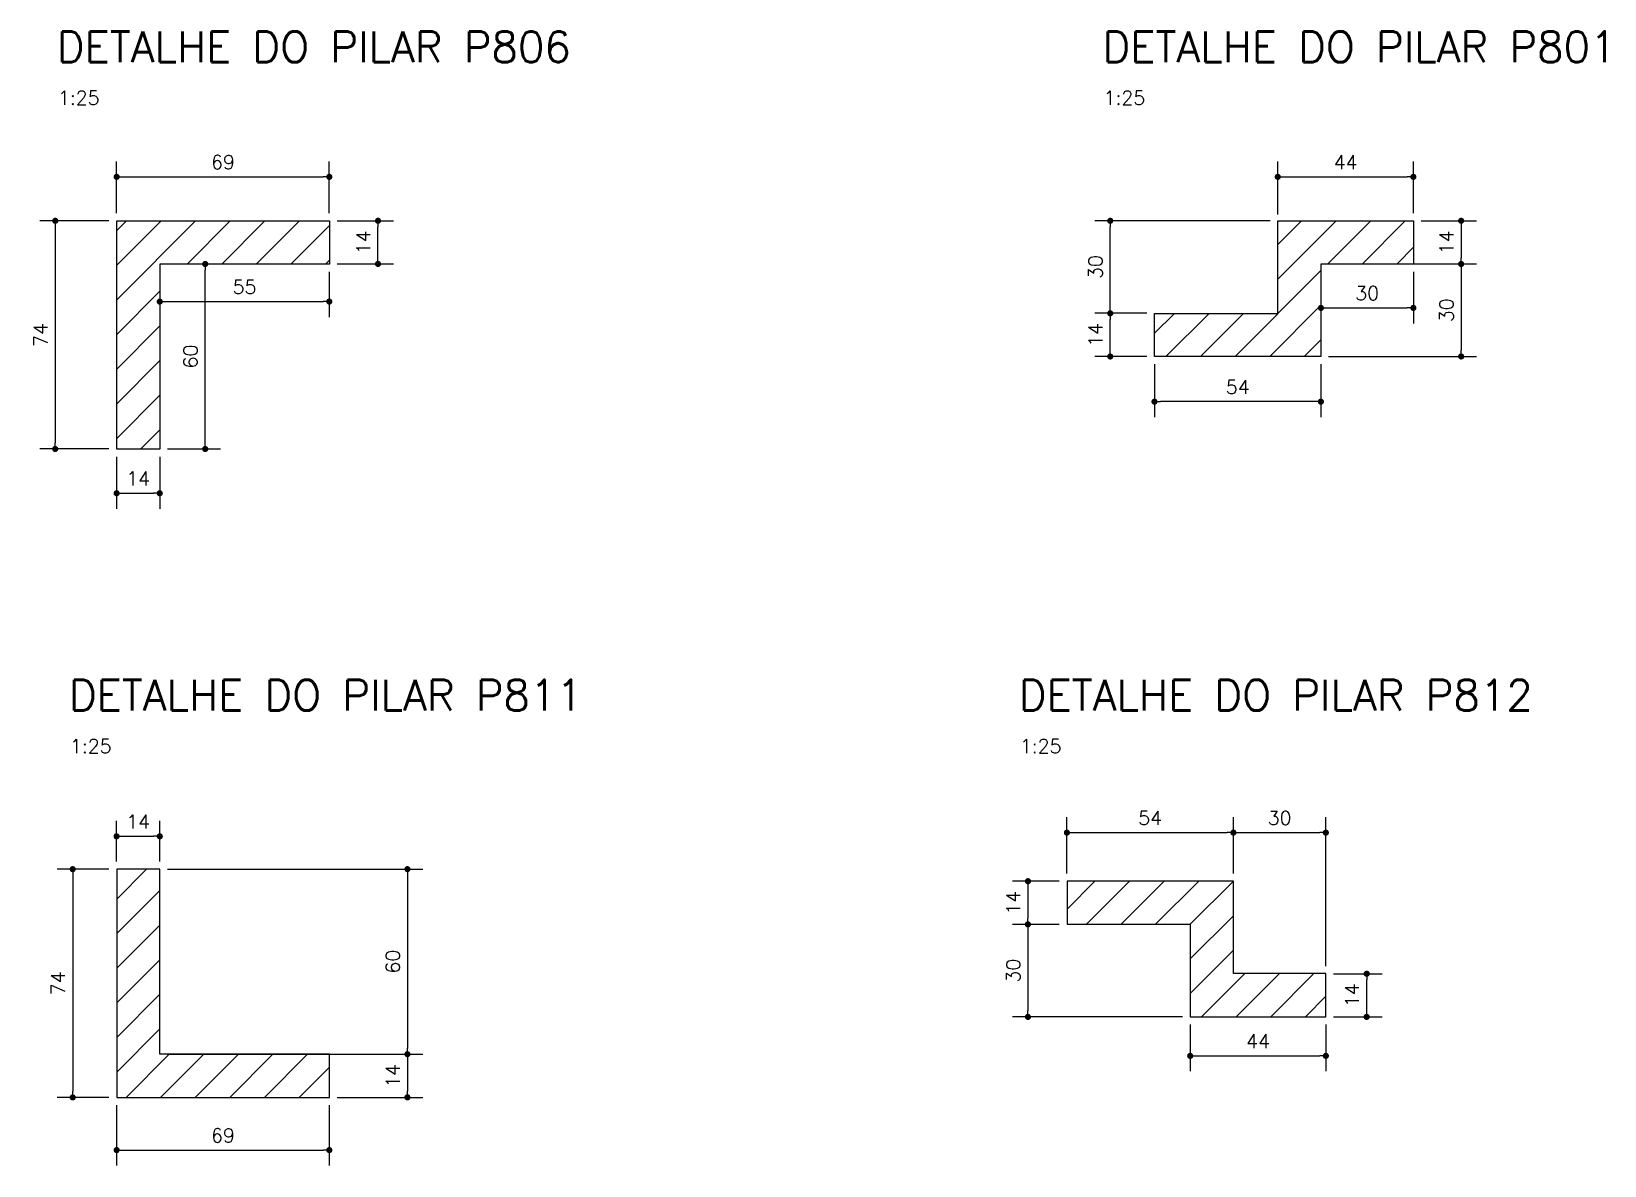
# Model space of a CAD drawing. Extents: x -14651 to 5271, y -4567 to 3191.
# Drawn here: x 4251 to 5271, y 2360 to 3095 of the extents above; entities that cross this region are included whole.
import ezdxf

# ---------------------------------------------------------------- set-up
doc = ezdxf.new("R2010")
doc.units = 0
doc.header["$LTSCALE"] = 25
for name, color, linetype in [('COTA', 1, 'Continuous'), ('P-S', 5, 'Continuous'), ('T1', 2, 'Continuous'), ('T3', 4, 'Continuous')]:
    doc.layers.add(name, color=color, linetype=linetype)
doc.styles.add('COTA', font='romans.shx')
doc.styles.add('Texto1', font='romans.shx', dxfattribs={"height": 9})
doc.styles.add('Texto3', font='romans.shx', dxfattribs={"height": 20})
doc.dimstyles.new('forma', dxfattribs={"dimscale": 5, "dimtxt": 1.8, "dimasz": 0.8, "dimexe": 2, "dimexo": 1, "dimgap": 1, "dimtad": 1, "dimdec": 1, "dimzin": 9, "dimtxsty": 'COTA', "dimblk1": 'DOT', "dimblk2": 'DOT', "dimsah": 1, "dimcen": 0, "dimdle": 1, "dimclrd": 256, "dimclre": 256, "dimclrt": 2, "dimadec": 0, "dimazin": 0, "dimtfac": 1, "dimtdec": 0, "dimtmove": 0, "dimatfit": 3, "dimfxl": 1, "dimtolj": 1, "dimtzin": 0, "dimarcsym": 0})

msp = doc.modelspace()

# ---------------------------------------------------------------- texts
at = {"layer": 'T1', "style": 'Texto1'}
for p in [(4267.71, 3047.71, -0.04), (4946.18, 3047.71, -0.04), (4275.51, 2627.25, -0.04), (4891.86, 2627.25, -0.04)]:
    msp.add_text('1:25', height=9, dxfattribs=at).set_placement(p)
at = {"layer": 'T3', "style": 'Texto3'}
for s, p in [('DETALHE DO PILAR P806', (4267.03, 3075.28, -0.04)), ('DETALHE DO PILAR P801', (4945.51, 3075.28, -0.04)), ('DETALHE DO PILAR P811', (4274.84, 2654.82, -0.04)), ('DETALHE DO PILAR P812', (4891.18, 2654.82, -0.04))]:
    msp.add_text(s, height=20, dxfattribs=at).set_placement(p)

# ---------------------------------------------------------------- blocks, each defined once
blk = doc.blocks.new('_Dot')
at = {"color": 0, "linetype": 'ByBlock', "lineweight": -2}
blk.add_line((-0.5, 0), (-1, 0), dxfattribs=at)
at = {"color": 0, "linetype": 'ByBlock', "const_width": 0.5}
blk.add_lwpolyline([(-0.25, 0, 1), (0.25, 0, 1)], format="xyb", close=True, dxfattribs=at)
blk = doc.blocks.new('*D203')
at = {"layer": 'COTA', "lineweight": -2, "transparency": 16777216}
for p, q in [((4305.8, 2977.5), (4305.8, 3011)), ((4443.8, 2977.5), (4443.8, 3011)), ((4309.8, 3001), (4439.8, 3001))]:
    blk.add_line(p, q, dxfattribs=at)
at = {"layer": 'Defpoints', "color": 0, "transparency": 16777216}
for p in [(4443.8, 3001), (4305.8, 2972.5, 0), (4443.8, 2972.5, 0)]:
    blk.add_point(p, dxfattribs=at)
at = {"layer": 'COTA', "lineweight": -2, "transparency": 16777216, "xscale": 4, "yscale": 4, "zscale": 4, "rotation": 180}
blk.add_blockref('_Dot', (4305.8, 3001), dxfattribs=at)
at = {"layer": 'COTA', "lineweight": -2, "transparency": 16777216, "xscale": 4, "yscale": 4, "zscale": 4}
blk.add_blockref('_Dot', (4443.8, 3001), dxfattribs=at)
at = {"layer": 'COTA', "color": 2, "transparency": 16777216, "insert": (4374.8, 3010.5), "char_height": 9, "attachment_point": 5, "style": 'COTA'}
blk.add_mtext('\\A1;69 ', dxfattribs=at)
blk = doc.blocks.new('*D204')
at = {"layer": 'COTA', "lineweight": -2, "transparency": 16777216}
for p, q in [((4300.8, 2972.5), (4256, 2972.5)), ((4266, 2968.5), (4266, 2828.5)), ((4300.8, 2824.5), (4256, 2824.5))]:
    blk.add_line(p, q, dxfattribs=at)
at = {"layer": 'Defpoints', "color": 0, "transparency": 16777216}
for p in [(4305.8, 2972.5, 0), (4266, 2824.5), (4305.8, 2824.5, 0)]:
    blk.add_point(p, dxfattribs=at)
at = {"layer": 'COTA', "lineweight": -2, "transparency": 16777216, "xscale": 4, "yscale": 4, "zscale": 4}
for p, rotation in [((4266, 2972.5), 90), ((4266, 2824.5), 270)]:
    blk.add_blockref('_Dot', p, dxfattribs=dict(at, rotation=rotation))
at = {"layer": 'COTA', "color": 2, "transparency": 16777216, "insert": (4256.5, 2898.5), "char_height": 9, "attachment_point": 5, "rotation": 90, "style": 'COTA'}
blk.add_mtext('\\A1;74 ', dxfattribs=at)
blk = doc.blocks.new('*D205')
at = {"layer": 'COTA', "lineweight": -2, "transparency": 16777216}
for p, q in [((4305.8, 2819.5), (4305.8, 2785.8)), ((4333.8, 2819.5), (4333.8, 2785.8)), ((4309.8, 2795.8), (4329.8, 2795.8))]:
    blk.add_line(p, q, dxfattribs=at)
at = {"layer": 'Defpoints', "color": 0, "transparency": 16777216}
for p in [(4305.8, 2824.5, 0), (4333.8, 2824.5, 0), (4333.8, 2795.8)]:
    blk.add_point(p, dxfattribs=at)
at = {"layer": 'COTA', "lineweight": -2, "transparency": 16777216, "xscale": 4, "yscale": 4, "zscale": 4, "rotation": 180}
blk.add_blockref('_Dot', (4305.8, 2795.8), dxfattribs=at)
at = {"layer": 'COTA', "lineweight": -2, "transparency": 16777216, "xscale": 4, "yscale": 4, "zscale": 4}
blk.add_blockref('_Dot', (4333.8, 2795.8), dxfattribs=at)
at = {"layer": 'COTA', "color": 2, "transparency": 16777216, "insert": (4319.8, 2805.3), "char_height": 9, "attachment_point": 5, "style": 'COTA'}
blk.add_mtext('\\A1;14 ', dxfattribs=at)
blk = doc.blocks.new('*D206')
at = {"layer": 'COTA', "lineweight": -2, "transparency": 16777216}
for p, q in [((4338.8, 2944.5), (4373.3, 2944.5)), ((4363.3, 2828.5), (4363.3, 2940.5)), ((4338.8, 2824.5), (4373.3, 2824.5))]:
    blk.add_line(p, q, dxfattribs=at)
at = {"layer": 'Defpoints', "color": 0, "transparency": 16777216}
for p in [(4333.8, 2944.5, 0), (4363.3, 2944.5), (4333.8, 2824.5, 0)]:
    blk.add_point(p, dxfattribs=at)
at = {"layer": 'COTA', "lineweight": -2, "transparency": 16777216, "xscale": 4, "yscale": 4, "zscale": 4}
for p, rotation in [((4363.3, 2944.5), 90), ((4363.3, 2824.5), 270)]:
    blk.add_blockref('_Dot', p, dxfattribs=dict(at, rotation=rotation))
at = {"layer": 'COTA', "color": 2, "transparency": 16777216, "insert": (4353.8, 2884.5), "char_height": 9, "attachment_point": 5, "rotation": 90, "style": 'COTA'}
blk.add_mtext('\\A1;60 ', dxfattribs=at)
blk = doc.blocks.new('*D207')
at = {"layer": 'COTA', "lineweight": -2, "transparency": 16777216}
for p, q in [((4333.8, 2939.5), (4333.8, 2910.1)), ((4443.8, 2939.5), (4443.8, 2910.1)), ((4337.8, 2920.1), (4439.8, 2920.1))]:
    blk.add_line(p, q, dxfattribs=at)
at = {"layer": 'Defpoints', "color": 0, "transparency": 16777216}
for p in [(4333.8, 2944.5, 0), (4443.8, 2944.5, 0), (4443.8, 2920.1)]:
    blk.add_point(p, dxfattribs=at)
at = {"layer": 'COTA', "lineweight": -2, "transparency": 16777216, "xscale": 4, "yscale": 4, "zscale": 4, "rotation": 180}
blk.add_blockref('_Dot', (4333.8, 2920.1), dxfattribs=at)
at = {"layer": 'COTA', "lineweight": -2, "transparency": 16777216, "xscale": 4, "yscale": 4, "zscale": 4}
blk.add_blockref('_Dot', (4443.8, 2920.1), dxfattribs=at)
at = {"layer": 'COTA', "color": 2, "transparency": 16777216, "insert": (4388.8, 2929.6), "char_height": 9, "attachment_point": 5, "style": 'COTA'}
blk.add_mtext('\\A1;55 ', dxfattribs=at)
blk = doc.blocks.new('*D208')
at = {"layer": 'COTA', "lineweight": -2, "transparency": 16777216}
for p, q in [((4448.8, 2972.5), (4485.4, 2972.5)), ((4475.4, 2948.5), (4475.4, 2968.5)), ((4448.8, 2944.5), (4485.4, 2944.5))]:
    blk.add_line(p, q, dxfattribs=at)
at = {"layer": 'Defpoints', "color": 0, "transparency": 16777216}
for p in [(4443.8, 2972.5, 0), (4475.4, 2972.5), (4443.8, 2944.5, 0)]:
    blk.add_point(p, dxfattribs=at)
at = {"layer": 'COTA', "lineweight": -2, "transparency": 16777216, "xscale": 4, "yscale": 4, "zscale": 4}
for p, rotation in [((4475.4, 2972.5), 90), ((4475.4, 2944.5), 270)]:
    blk.add_blockref('_Dot', p, dxfattribs=dict(at, rotation=rotation))
at = {"layer": 'COTA', "color": 2, "transparency": 16777216, "insert": (4465.9, 2958.5), "char_height": 9, "attachment_point": 5, "rotation": 90, "style": 'COTA'}
blk.add_mtext('\\A1;14 ', dxfattribs=at)
blk = doc.blocks.new('*D209')
at = {"layer": 'COTA', "lineweight": -2, "transparency": 16777216}
for p, q in [((5059.2, 2976.6), (5059.2, 3011)), ((5147.2, 2977.5), (5147.2, 3011)), ((5063.2, 3001), (5143.2, 3001))]:
    blk.add_line(p, q, dxfattribs=at)
at = {"layer": 'Defpoints', "color": 0, "transparency": 16777216}
for p in [(5147.2, 3001), (5059.2, 2971.6, 0), (5147.2, 2972.5, 0)]:
    blk.add_point(p, dxfattribs=at)
at = {"layer": 'COTA', "lineweight": -2, "transparency": 16777216, "xscale": 4, "yscale": 4, "zscale": 4, "rotation": 180}
blk.add_blockref('_Dot', (5059.2, 3001), dxfattribs=at)
at = {"layer": 'COTA', "lineweight": -2, "transparency": 16777216, "xscale": 4, "yscale": 4, "zscale": 4}
blk.add_blockref('_Dot', (5147.2, 3001), dxfattribs=at)
at = {"layer": 'COTA', "color": 2, "transparency": 16777216, "insert": (5103.2, 3010.5), "char_height": 9, "attachment_point": 5, "style": 'COTA'}
blk.add_mtext('\\A1;44 ', dxfattribs=at)
blk = doc.blocks.new('*D210')
at = {"layer": 'COTA', "lineweight": -2, "transparency": 16777216}
for p, q in [((5152.2, 2972.5), (5188.2, 2972.5)), ((5178.2, 2968.5), (5178.2, 2948.5)), ((5152.2, 2944.5), (5188.2, 2944.5))]:
    blk.add_line(p, q, dxfattribs=at)
at = {"layer": 'Defpoints', "color": 0, "transparency": 16777216}
for p in [(5147.2, 2972.5, 0), (5147.2, 2944.5, 0), (5178.2, 2944.5)]:
    blk.add_point(p, dxfattribs=at)
at = {"layer": 'COTA', "lineweight": -2, "transparency": 16777216, "xscale": 4, "yscale": 4, "zscale": 4}
for p, rotation in [((5178.2, 2972.5), 90), ((5178.2, 2944.5), 270)]:
    blk.add_blockref('_Dot', p, dxfattribs=dict(at, rotation=rotation))
at = {"layer": 'COTA', "color": 2, "transparency": 16777216, "insert": (5168.7, 2958.5), "char_height": 9, "attachment_point": 5, "rotation": 90, "style": 'COTA'}
blk.add_mtext('\\A1;14 ', dxfattribs=at)
blk = doc.blocks.new('*D211')
at = {"layer": 'COTA', "lineweight": -2, "transparency": 16777216}
for p, q in [((5147.2, 2939.5), (5147.2, 2906)), ((5087.2, 2923), (5087.2, 2906)), ((5091.2, 2916), (5143.2, 2916))]:
    blk.add_line(p, q, dxfattribs=at)
at = {"layer": 'Defpoints', "color": 0, "transparency": 16777216}
for p in [(5147.2, 2944.5, 0), (5087.2, 2928, 0), (5147.2, 2916)]:
    blk.add_point(p, dxfattribs=at)
at = {"layer": 'COTA', "lineweight": -2, "transparency": 16777216, "xscale": 4, "yscale": 4, "zscale": 4, "rotation": 180}
blk.add_blockref('_Dot', (5087.2, 2916), dxfattribs=at)
at = {"layer": 'COTA', "lineweight": -2, "transparency": 16777216, "xscale": 4, "yscale": 4, "zscale": 4}
blk.add_blockref('_Dot', (5147.2, 2916), dxfattribs=at)
at = {"layer": 'COTA', "color": 2, "transparency": 16777216, "insert": (5117.2, 2925.5), "char_height": 9, "attachment_point": 5, "style": 'COTA'}
blk.add_mtext('\\A1;30 ', dxfattribs=at)
blk = doc.blocks.new('*D212')
at = {"layer": 'COTA', "lineweight": -2, "transparency": 16777216}
for p, q in [((5092.2, 2944.5), (5188.2, 2944.5)), ((5178.2, 2940.5), (5178.2, 2888.5)), ((5092.2, 2884.5), (5188.2, 2884.5))]:
    blk.add_line(p, q, dxfattribs=at)
at = {"layer": 'Defpoints', "color": 0, "transparency": 16777216}
for p in [(5087.2, 2944.5, 0), (5087.2, 2884.5, 0), (5178.2, 2884.5)]:
    blk.add_point(p, dxfattribs=at)
at = {"layer": 'COTA', "lineweight": -2, "transparency": 16777216, "xscale": 4, "yscale": 4, "zscale": 4}
for p, rotation in [((5178.2, 2944.5), 90), ((5178.2, 2884.5), 270)]:
    blk.add_blockref('_Dot', p, dxfattribs=dict(at, rotation=rotation))
at = {"layer": 'COTA', "color": 2, "transparency": 16777216, "insert": (5168.7, 2914.5), "char_height": 9, "attachment_point": 5, "rotation": 90, "style": 'COTA'}
blk.add_mtext('\\A1;30 ', dxfattribs=at)
blk = doc.blocks.new('*D213')
at = {"layer": 'COTA', "lineweight": -2, "transparency": 16777216}
for p, q in [((4979.2, 2879.5), (4979.2, 2845.2)), ((5087.2, 2879.5), (5087.2, 2845.2)), ((5083.2, 2855.2), (4983.2, 2855.2))]:
    blk.add_line(p, q, dxfattribs=at)
at = {"layer": 'Defpoints', "color": 0, "transparency": 16777216}
for p in [(4979.2, 2884.5, 0), (5087.2, 2884.5, 0), (4979.2, 2855.2)]:
    blk.add_point(p, dxfattribs=at)
at = {"layer": 'COTA', "lineweight": -2, "transparency": 16777216, "xscale": 4, "yscale": 4, "zscale": 4, "rotation": 180}
blk.add_blockref('_Dot', (4979.2, 2855.2), dxfattribs=at)
at = {"layer": 'COTA', "lineweight": -2, "transparency": 16777216, "xscale": 4, "yscale": 4, "zscale": 4}
blk.add_blockref('_Dot', (5087.2, 2855.2), dxfattribs=at)
at = {"layer": 'COTA', "color": 2, "transparency": 16777216, "insert": (5033.2, 2864.7), "char_height": 9, "attachment_point": 5, "style": 'COTA'}
blk.add_mtext('\\A1;54 ', dxfattribs=at)
blk = doc.blocks.new('*D214')
at = {"layer": 'COTA', "lineweight": -2, "transparency": 16777216}
for p, q in [((4974.2, 2912.5), (4940.5, 2912.5)), ((4950.5, 2888.5), (4950.5, 2908.5)), ((4974.2, 2884.5), (4940.5, 2884.5))]:
    blk.add_line(p, q, dxfattribs=at)
at = {"layer": 'Defpoints', "color": 0, "transparency": 16777216}
for p in [(4950.5, 2912.5), (4979.2, 2912.5, 0), (4979.2, 2884.5, 0)]:
    blk.add_point(p, dxfattribs=at)
at = {"layer": 'COTA', "lineweight": -2, "transparency": 16777216, "xscale": 4, "yscale": 4, "zscale": 4}
for p, rotation in [((4950.5, 2912.5), 90), ((4950.5, 2884.5), 270)]:
    blk.add_blockref('_Dot', p, dxfattribs=dict(at, rotation=rotation))
at = {"layer": 'COTA', "color": 2, "transparency": 16777216, "insert": (4941, 2898.5), "char_height": 9, "attachment_point": 5, "rotation": 90, "style": 'COTA'}
blk.add_mtext('\\A1;14 ', dxfattribs=at)
blk = doc.blocks.new('*D215')
at = {"layer": 'COTA', "lineweight": -2, "transparency": 16777216}
for p, q in [((5054.2, 2972.5), (4940.5, 2972.5)), ((4950.5, 2916.5), (4950.5, 2968.5)), ((4974.2, 2912.5), (4940.5, 2912.5))]:
    blk.add_line(p, q, dxfattribs=at)
at = {"layer": 'Defpoints', "color": 0, "transparency": 16777216}
for p in [(4950.5, 2972.5), (5059.2, 2972.5, 0), (4979.2, 2912.5, 0)]:
    blk.add_point(p, dxfattribs=at)
at = {"layer": 'COTA', "lineweight": -2, "transparency": 16777216, "xscale": 4, "yscale": 4, "zscale": 4}
for p, rotation in [((4950.5, 2972.5), 90), ((4950.5, 2912.5), 270)]:
    blk.add_blockref('_Dot', p, dxfattribs=dict(at, rotation=rotation))
at = {"layer": 'COTA', "color": 2, "transparency": 16777216, "insert": (4941, 2942.5), "char_height": 9, "attachment_point": 5, "rotation": 90, "style": 'COTA'}
blk.add_mtext('\\A1;30 ', dxfattribs=at)
blk = doc.blocks.new('*D216')
at = {"layer": 'COTA', "lineweight": -2, "transparency": 16777216}
for p, q in [((4305.8, 2557), (4305.8, 2583.3)), ((4333.8, 2557), (4333.8, 2583.3)), ((4309.8, 2573.3), (4329.8, 2573.3))]:
    blk.add_line(p, q, dxfattribs=at)
at = {"layer": 'Defpoints', "color": 0, "transparency": 16777216}
for p in [(4333.8, 2573.3), (4305.8, 2552, 0), (4333.8, 2552, 0)]:
    blk.add_point(p, dxfattribs=at)
at = {"layer": 'COTA', "lineweight": -2, "transparency": 16777216, "xscale": 4, "yscale": 4, "zscale": 4, "rotation": 180}
blk.add_blockref('_Dot', (4305.8, 2573.3), dxfattribs=at)
at = {"layer": 'COTA', "lineweight": -2, "transparency": 16777216, "xscale": 4, "yscale": 4, "zscale": 4}
blk.add_blockref('_Dot', (4333.8, 2573.3), dxfattribs=at)
at = {"layer": 'COTA', "color": 2, "transparency": 16777216, "insert": (4319.8, 2582.8), "char_height": 9, "attachment_point": 5, "style": 'COTA'}
blk.add_mtext('\\A1;14 ', dxfattribs=at)
blk = doc.blocks.new('*D217')
at = {"layer": 'COTA', "lineweight": -2, "transparency": 16777216}
for p, q in [((4300.8, 2552), (4267.3, 2552)), ((4277.3, 2548), (4277.3, 2408)), ((4300.8, 2404), (4267.3, 2404))]:
    blk.add_line(p, q, dxfattribs=at)
at = {"layer": 'Defpoints', "color": 0, "transparency": 16777216}
for p in [(4305.8, 2552, 0), (4277.3, 2404), (4305.8, 2404, 0)]:
    blk.add_point(p, dxfattribs=at)
at = {"layer": 'COTA', "lineweight": -2, "transparency": 16777216, "xscale": 4, "yscale": 4, "zscale": 4}
for p, rotation in [((4277.3, 2552), 90), ((4277.3, 2404), 270)]:
    blk.add_blockref('_Dot', p, dxfattribs=dict(at, rotation=rotation))
at = {"layer": 'COTA', "color": 2, "transparency": 16777216, "insert": (4267.8, 2478), "char_height": 9, "attachment_point": 5, "rotation": 90, "style": 'COTA'}
blk.add_mtext('\\A1;74 ', dxfattribs=at)
blk = doc.blocks.new('*D218')
at = {"layer": 'COTA', "lineweight": -2, "transparency": 16777216}
for p, q in [((4338.8, 2552), (4504.5, 2552)), ((4494.5, 2548), (4494.5, 2436)), ((4338.8, 2432), (4504.5, 2432))]:
    blk.add_line(p, q, dxfattribs=at)
at = {"layer": 'Defpoints', "color": 0, "transparency": 16777216}
for p in [(4333.8, 2552, 0), (4333.8, 2432, 0), (4494.5, 2432)]:
    blk.add_point(p, dxfattribs=at)
at = {"layer": 'COTA', "lineweight": -2, "transparency": 16777216, "xscale": 4, "yscale": 4, "zscale": 4}
for p, rotation in [((4494.5, 2552), 90), ((4494.5, 2432), 270)]:
    blk.add_blockref('_Dot', p, dxfattribs=dict(at, rotation=rotation))
at = {"layer": 'COTA', "color": 2, "transparency": 16777216, "insert": (4485, 2492), "char_height": 9, "attachment_point": 5, "rotation": 90, "style": 'COTA'}
blk.add_mtext('\\A1;60 ', dxfattribs=at)
blk = doc.blocks.new('*D219')
at = {"layer": 'COTA', "lineweight": -2, "transparency": 16777216}
for p, q in [((4338.8, 2432), (4504.5, 2432)), ((4494.5, 2428), (4494.5, 2408)), ((4448.8, 2404), (4504.5, 2404))]:
    blk.add_line(p, q, dxfattribs=at)
at = {"layer": 'Defpoints', "color": 0, "transparency": 16777216}
for p in [(4333.8, 2432, 0), (4443.8, 2404, 0), (4494.5, 2404)]:
    blk.add_point(p, dxfattribs=at)
at = {"layer": 'COTA', "lineweight": -2, "transparency": 16777216, "xscale": 4, "yscale": 4, "zscale": 4}
for p, rotation in [((4494.5, 2432), 90), ((4494.5, 2404), 270)]:
    blk.add_blockref('_Dot', p, dxfattribs=dict(at, rotation=rotation))
at = {"layer": 'COTA', "color": 2, "transparency": 16777216, "insert": (4485, 2418), "char_height": 9, "attachment_point": 5, "rotation": 90, "style": 'COTA'}
blk.add_mtext('\\A1;14 ', dxfattribs=at)
blk = doc.blocks.new('*D220')
at = {"layer": 'COTA', "lineweight": -2, "transparency": 16777216}
for p, q in [((4305.8, 2399), (4305.8, 2359.8)), ((4443.8, 2399), (4443.8, 2359.8)), ((4309.8, 2369.8), (4439.8, 2369.8))]:
    blk.add_line(p, q, dxfattribs=at)
at = {"layer": 'Defpoints', "color": 0, "transparency": 16777216}
for p in [(4305.8, 2404, 0), (4443.8, 2404, 0), (4443.8, 2369.8)]:
    blk.add_point(p, dxfattribs=at)
at = {"layer": 'COTA', "lineweight": -2, "transparency": 16777216, "xscale": 4, "yscale": 4, "zscale": 4, "rotation": 180}
blk.add_blockref('_Dot', (4305.8, 2369.8), dxfattribs=at)
at = {"layer": 'COTA', "lineweight": -2, "transparency": 16777216, "xscale": 4, "yscale": 4, "zscale": 4}
blk.add_blockref('_Dot', (4443.8, 2369.8), dxfattribs=at)
at = {"layer": 'COTA', "color": 2, "transparency": 16777216, "insert": (4374.8, 2379.3), "char_height": 9, "attachment_point": 5, "style": 'COTA'}
blk.add_mtext('\\A1;69 ', dxfattribs=at)
blk = doc.blocks.new('*D221')
at = {"layer": 'COTA', "lineweight": -2, "transparency": 16777216}
for p, q in [((4922.4, 2549.2), (4922.4, 2585.7)), ((5030.4, 2549.2), (5030.4, 2585.7)), ((4926.4, 2575.7), (5026.4, 2575.7))]:
    blk.add_line(p, q, dxfattribs=at)
at = {"layer": 'Defpoints', "color": 0, "transparency": 16777216}
for p in [(5030.4, 2575.7), (4922.4, 2544.2, 0), (5030.4, 2544.2, 0)]:
    blk.add_point(p, dxfattribs=at)
at = {"layer": 'COTA', "lineweight": -2, "transparency": 16777216, "xscale": 4, "yscale": 4, "zscale": 4, "rotation": 180}
blk.add_blockref('_Dot', (4922.4, 2575.7), dxfattribs=at)
at = {"layer": 'COTA', "lineweight": -2, "transparency": 16777216, "xscale": 4, "yscale": 4, "zscale": 4}
blk.add_blockref('_Dot', (5030.4, 2575.7), dxfattribs=at)
at = {"layer": 'COTA', "color": 2, "transparency": 16777216, "insert": (4976.4, 2585.2), "char_height": 9, "attachment_point": 5, "style": 'COTA'}
blk.add_mtext('\\A1;54 ', dxfattribs=at)
blk = doc.blocks.new('*D222')
at = {"layer": 'COTA', "lineweight": -2, "transparency": 16777216}
for p, q in [((5030.4, 2549.2), (5030.4, 2585.7)), ((5090.4, 2489.2), (5090.4, 2585.7)), ((5034.4, 2575.7), (5086.4, 2575.7))]:
    blk.add_line(p, q, dxfattribs=at)
at = {"layer": 'Defpoints', "color": 0, "transparency": 16777216}
for p in [(5090.4, 2575.7), (5030.4, 2544.2, 0), (5090.4, 2484.2, 0)]:
    blk.add_point(p, dxfattribs=at)
at = {"layer": 'COTA', "lineweight": -2, "transparency": 16777216, "xscale": 4, "yscale": 4, "zscale": 4, "rotation": 180}
blk.add_blockref('_Dot', (5030.4, 2575.7), dxfattribs=at)
at = {"layer": 'COTA', "lineweight": -2, "transparency": 16777216, "xscale": 4, "yscale": 4, "zscale": 4}
blk.add_blockref('_Dot', (5090.4, 2575.7), dxfattribs=at)
at = {"layer": 'COTA', "color": 2, "transparency": 16777216, "insert": (5060.4, 2585.2), "char_height": 9, "attachment_point": 5, "style": 'COTA'}
blk.add_mtext('\\A1;30 ', dxfattribs=at)
blk = doc.blocks.new('*D223')
at = {"layer": 'COTA', "lineweight": -2, "transparency": 16777216}
for p, q in [((4917.4, 2544.2), (4887.1, 2544.2)), ((4897.1, 2540.2), (4897.1, 2520.2)), ((4917.4, 2516.2), (4887.1, 2516.2))]:
    blk.add_line(p, q, dxfattribs=at)
at = {"layer": 'Defpoints', "color": 0, "transparency": 16777216}
for p in [(4922.4, 2544.2, 0), (4897.1, 2516.2), (4922.4, 2516.2, 0)]:
    blk.add_point(p, dxfattribs=at)
at = {"layer": 'COTA', "lineweight": -2, "transparency": 16777216, "xscale": 4, "yscale": 4, "zscale": 4}
for p, rotation in [((4897.1, 2544.2), 90), ((4897.1, 2516.2), 270)]:
    blk.add_blockref('_Dot', p, dxfattribs=dict(at, rotation=rotation))
at = {"layer": 'COTA', "color": 2, "transparency": 16777216, "insert": (4887.6, 2530.2), "char_height": 9, "attachment_point": 5, "rotation": 90, "style": 'COTA'}
blk.add_mtext('\\A1;14 ', dxfattribs=at)
blk = doc.blocks.new('*D224')
at = {"layer": 'COTA', "lineweight": -2, "transparency": 16777216}
for p, q in [((4917.4, 2516.2), (4887.1, 2516.2)), ((4897.1, 2512.2), (4897.1, 2460.2)), ((4997.4, 2456.2), (4887.1, 2456.2))]:
    blk.add_line(p, q, dxfattribs=at)
at = {"layer": 'Defpoints', "color": 0, "transparency": 16777216}
for p in [(4922.4, 2516.2, 0), (4897.1, 2456.2), (5002.4, 2456.2, 0)]:
    blk.add_point(p, dxfattribs=at)
at = {"layer": 'COTA', "lineweight": -2, "transparency": 16777216, "xscale": 4, "yscale": 4, "zscale": 4}
for p, rotation in [((4897.1, 2516.2), 90), ((4897.1, 2456.2), 270)]:
    blk.add_blockref('_Dot', p, dxfattribs=dict(at, rotation=rotation))
at = {"layer": 'COTA', "color": 2, "transparency": 16777216, "insert": (4887.6, 2486.2), "char_height": 9, "attachment_point": 5, "rotation": 90, "style": 'COTA'}
blk.add_mtext('\\A1;30 ', dxfattribs=at)
blk = doc.blocks.new('*D225')
at = {"layer": 'COTA', "lineweight": -2, "transparency": 16777216}
for p, q in [((5002.4, 2451.2), (5002.4, 2420.9)), ((5090.4, 2451.2), (5090.4, 2420.9)), ((5006.4, 2430.9), (5086.4, 2430.9))]:
    blk.add_line(p, q, dxfattribs=at)
at = {"layer": 'Defpoints', "color": 0, "transparency": 16777216}
for p in [(5002.4, 2456.2, 0), (5090.4, 2456.2, 0), (5090.4, 2430.9)]:
    blk.add_point(p, dxfattribs=at)
at = {"layer": 'COTA', "lineweight": -2, "transparency": 16777216, "xscale": 4, "yscale": 4, "zscale": 4, "rotation": 180}
blk.add_blockref('_Dot', (5002.4, 2430.9), dxfattribs=at)
at = {"layer": 'COTA', "lineweight": -2, "transparency": 16777216, "xscale": 4, "yscale": 4, "zscale": 4}
blk.add_blockref('_Dot', (5090.4, 2430.9), dxfattribs=at)
at = {"layer": 'COTA', "color": 2, "transparency": 16777216, "insert": (5046.4, 2440.4), "char_height": 9, "attachment_point": 5, "style": 'COTA'}
blk.add_mtext('\\A1;44 ', dxfattribs=at)
blk = doc.blocks.new('*D226')
at = {"layer": 'COTA', "lineweight": -2, "transparency": 16777216}
for p, q in [((5095.4, 2484.2), (5126.9, 2484.2)), ((5116.9, 2460.2), (5116.9, 2480.2)), ((5095.4, 2456.2), (5126.9, 2456.2))]:
    blk.add_line(p, q, dxfattribs=at)
at = {"layer": 'Defpoints', "color": 0, "transparency": 16777216}
for p in [(5090.4, 2484.2, 0), (5116.9, 2484.2), (5090.4, 2456.2, 0)]:
    blk.add_point(p, dxfattribs=at)
at = {"layer": 'COTA', "lineweight": -2, "transparency": 16777216, "xscale": 4, "yscale": 4, "zscale": 4}
for p, rotation in [((5116.9, 2484.2), 90), ((5116.9, 2456.2), 270)]:
    blk.add_blockref('_Dot', p, dxfattribs=dict(at, rotation=rotation))
at = {"layer": 'COTA', "color": 2, "transparency": 16777216, "insert": (5107.4, 2470.2), "char_height": 9, "attachment_point": 5, "rotation": 90, "style": 'COTA'}
blk.add_mtext('\\A1;14 ', dxfattribs=at)

# ---------------------------------------------------------------- dimensions: what is measured, and where the dimension line sits
at = {"layer": 'COTA'}
for base, p1, p2, picture, middle in [((4443.84, 3001.01), (4305.84, 2972.46, -0.04), (4443.84, 2972.46, -0.04), '*D203', (4374.84, 3010.51)), ((5147.24, 3001.01), (5059.24, 2971.63, -0.04), (5147.24, 2972.46, -0.04), '*D209', (5103.24, 3010.51)), ((4443.84, 2920.1), (4333.84, 2944.46, -0.04), (4443.84, 2944.46, -0.04), '*D207', (4388.84, 2929.6)), ((5147.24, 2916), (5087.24, 2928.01, -0.04), (5147.24, 2944.46, -0.04), '*D211', (5117.24, 2925.5)), ((4979.24, 2855.22), (5087.24, 2884.46, -0.04), (4979.24, 2884.46, -0.04), '*D213', (5033.24, 2864.72)), ((4333.84, 2795.78), (4305.84, 2824.46, -0.04), (4333.84, 2824.46, -0.04), '*D205', (4319.84, 2805.28)), ((4333.84, 2573.27), (4305.84, 2552, -0.04), (4333.84, 2552, -0.04), '*D216', (4319.84, 2582.77)), ((5030.45, 2575.71), (4922.45, 2544.23, -0.04), (5030.45, 2544.23, -0.04), '*D221', (4976.45, 2585.21)), ((5090.45, 2575.71), (5030.45, 2544.23, -0.04), (5090.45, 2484.23, -0.04), '*D222', (5060.45, 2585.21)), ((5090.45, 2430.87), (5002.45, 2456.23, -0.04), (5090.45, 2456.23, -0.04), '*D225', (5046.45, 2440.37)), ((4443.84, 2369.8), (4305.84, 2404, -0.04), (4443.84, 2404, -0.04), '*D220', (4374.84, 2379.3))]:
    dim = msp.add_linear_dim(base=base, p1=p1, p2=p2, dimstyle='forma', override={"dimlfac": 0.5, "dimpost": ' '}, dxfattribs=at)
    dim.commit()
    dim.dimension.update_dxf_attribs({"geometry": picture, "text_midpoint": middle})
for base, p1, p2, picture, middle in [((4265.96, 2824.46), (4305.84, 2972.46, -0.04), (4305.84, 2824.46, -0.04), '*D204', (4256.46, 2898.46)), ((4475.43, 2972.46), (4443.84, 2944.46, -0.04), (4443.84, 2972.46, -0.04), '*D208', (4465.93, 2958.46)), ((4950.46, 2972.46), (4979.24, 2912.46, -0.04), (5059.24, 2972.46, -0.04), '*D215', (4940.96, 2942.46)), ((5178.2, 2944.46), (5147.24, 2972.46, -0.04), (5147.24, 2944.46, -0.04), '*D210', (5168.7, 2958.46)), ((4363.32, 2944.46), (4333.84, 2824.46, -0.04), (4333.84, 2944.46, -0.04), '*D206', (4353.82, 2884.46)), ((5178.2, 2884.46), (5087.24, 2944.46, -0.04), (5087.24, 2884.46, -0.04), '*D212', (5168.7, 2914.46)), ((4950.46, 2912.46), (4979.24, 2884.46, -0.04), (4979.24, 2912.46, -0.04), '*D214', (4940.96, 2898.46)), ((4277.33, 2404), (4305.84, 2552, -0.04), (4305.84, 2404, -0.04), '*D217', (4267.83, 2478)), ((4494.54, 2432), (4333.84, 2552, -0.04), (4333.84, 2432, -0.04), '*D218', (4485.04, 2492)), ((4897.1, 2516.23), (4922.45, 2544.23, -0.04), (4922.45, 2516.23, -0.04), '*D223', (4887.6, 2530.23)), ((4897.1, 2456.23), (4922.45, 2516.23, -0.04), (5002.45, 2456.23, -0.04), '*D224', (4887.6, 2486.23)), ((5116.87, 2484.23), (5090.45, 2456.23, -0.04), (5090.45, 2484.23, -0.04), '*D226', (5107.37, 2470.23)), ((4494.54, 2404), (4333.84, 2432, -0.04), (4443.84, 2404, -0.04), '*D219', (4485.04, 2418))]:
    dim = msp.add_linear_dim(base=base, p1=p1, p2=p2, angle=90, dimstyle='forma', override={"dimlfac": 0.5, "dimpost": ' '}, dxfattribs=at)
    dim.commit()
    dim.dimension.update_dxf_attribs({"geometry": picture, "text_midpoint": middle})

# ---------------------------------------------------------------- hatches: boundary and pattern name
at = {"layer": 'COTA'}
h = msp.add_hatch(dxfattribs=at)
h.set_pattern_fill('ANSI31', color=256, scale=5)
h.set_pattern_definition([(45, (-7428.026, -5153.2), (-11.22532, 11.22532), [])])
h.paths.add_polyline_path([(4305.84, 2972.46), (4443.84, 2972.46), (4443.84, 2944.46), (4333.84, 2944.46), (4333.84, 2824.46), (4305.84, 2824.46)])
h = msp.add_hatch(dxfattribs=at)
h.set_pattern_fill('ANSI31', color=256, scale=5)
h.set_pattern_definition([(45, (-7174.626, -5213.2), (-11.22532, 11.22532), [])])
h.paths.add_polyline_path([(4979.24, 2912.46), (5059.24, 2912.46), (5059.24, 2972.46), (5147.24, 2972.46), (5147.24, 2944.46), (5087.24, 2944.46), (5087.24, 2884.46), (4979.24, 2884.46)])
h = msp.add_hatch(dxfattribs=at)
h.set_pattern_fill('ANSI31', color=256, scale=5)
h.set_pattern_definition([(45, (-7428.026, -3543.662), (-11.22532, 11.22532), [])])
h.paths.add_polyline_path([(4305.84, 2404), (4443.84, 2404), (4443.84, 2432), (4333.84, 2432), (4333.84, 2552), (4305.84, 2552)])
h = msp.add_hatch(dxfattribs=at)
h.set_pattern_fill('ANSI31', color=256, scale=5)
h.set_pattern_definition([(45, (-7231.422, -3431.429), (-11.22532, 11.22532), [])])
h.paths.add_polyline_path([(4922.45, 2516.23), (5002.45, 2516.23), (5002.45, 2456.23), (5090.45, 2456.23), (5090.45, 2484.23), (5030.45, 2484.23), (5030.45, 2544.23), (4922.45, 2544.23)])

# ---------------------------------------------------------------- linework, layer by layer
at = {"layer": 'P-S', "elevation": -0.04}
for points in [[(4305.84, 2972.46), (4443.84, 2972.46), (4443.84, 2944.46), (4333.84, 2944.46), (4333.84, 2824.46), (4305.84, 2824.46), (4305.84, 2972.46)], [(4979.24, 2912.46), (5059.24, 2912.46), (5059.24, 2972.46), (5147.24, 2972.46), (5147.24, 2944.46), (5087.24, 2944.46), (5087.24, 2884.46), (4979.24, 2884.46), (4979.24, 2912.46)], [(4305.84, 2404), (4443.84, 2404), (4443.84, 2432), (4333.84, 2432), (4333.84, 2552), (4305.84, 2552), (4305.84, 2404)], [(4922.45, 2516.23), (5002.45, 2516.23), (5002.45, 2456.23), (5090.45, 2456.23), (5090.45, 2484.23), (5030.45, 2484.23), (5030.45, 2544.23), (4922.45, 2544.23), (4922.45, 2516.23)]]:
    msp.add_lwpolyline(points, dxfattribs=at)

msp.set_redraw_order([(e.dxf.handle, doc.entitydb.next_handle()) for e in msp.query("TEXT MTEXT ATTDEF DIMENSION ARC_DIMENSION")])  # texts and dimensions are drawn at this point

doc.saveas('drawing.dxf')
